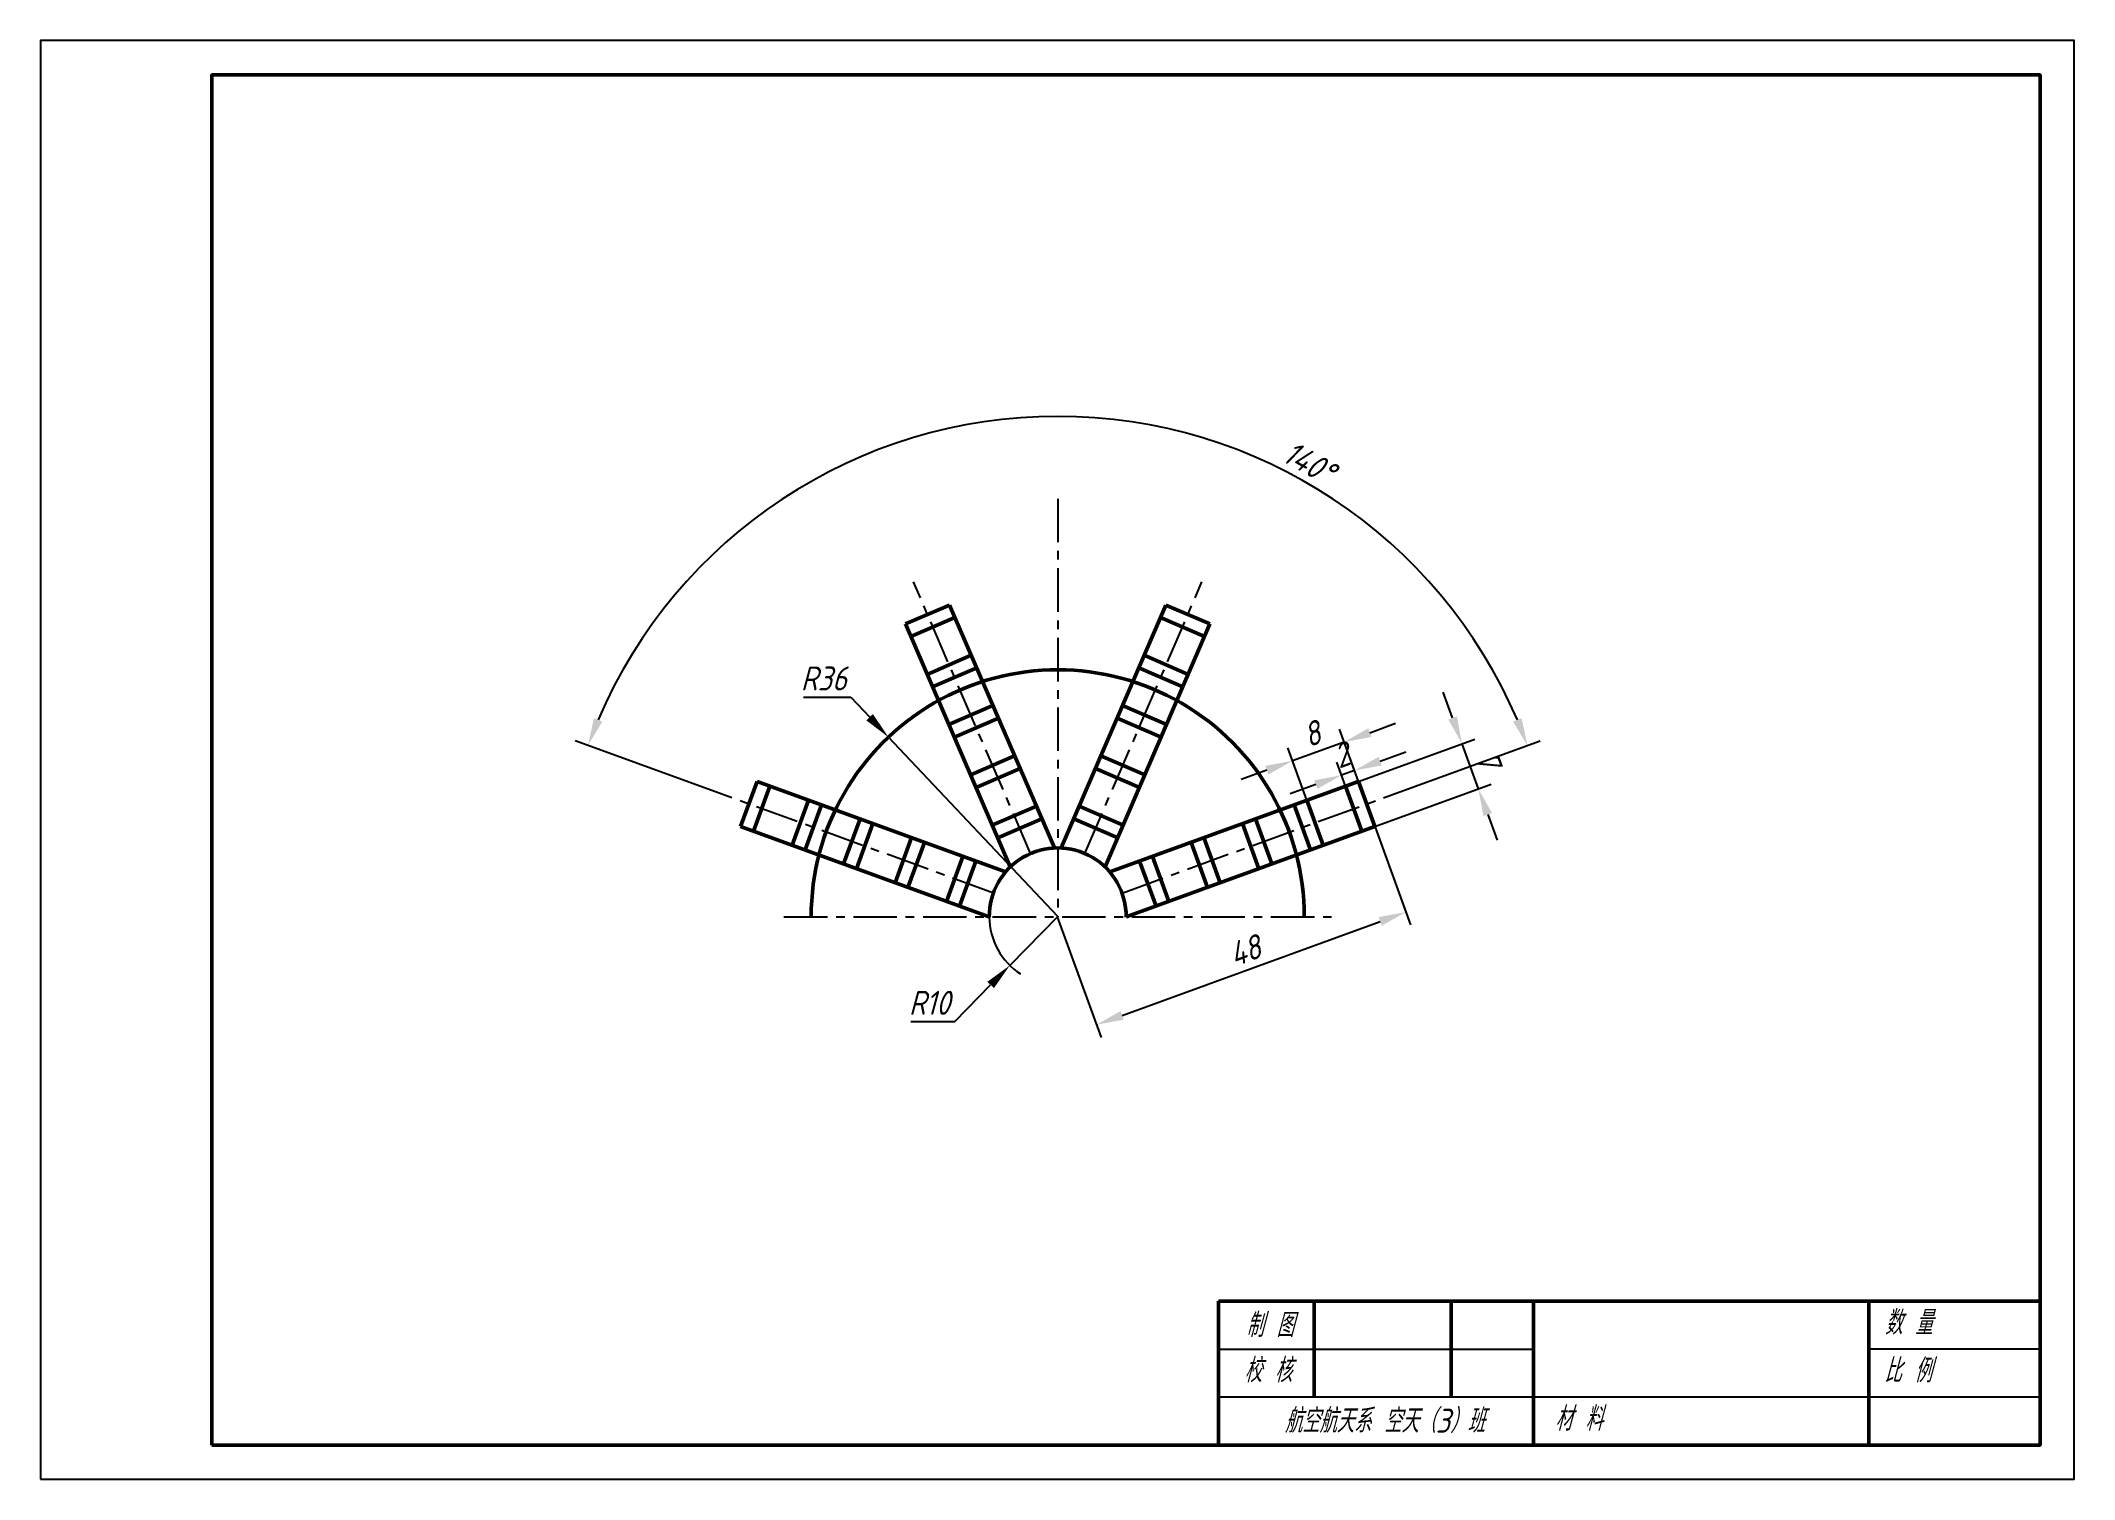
# Model space of a CAD drawing. Header units: millimetres. Extents: x 1 to 2971, y 6 to 1476.
# Drawn here: x 1 to 298, y 635.6 to 845.6 of the extents above; entities that cross this region are included whole.
import ezdxf

# ---------------------------------------------------------------- set-up
doc = ezdxf.new("R2010")
doc.units = ezdxf.units.MM
doc.header["$PDMODE"] = 35
doc.linetypes.add('CENTER', pattern=[50.8, 31.75, -6.35, 6.35, -6.35])
for name, color, linetype, lineweight in [('尺寸标注', 7, 'Continuous', 25), ('文字标注', 7, 'Continuous', 25), ('点画线', 1, 'CENTER', 25), ('粗实线', 7, 'Continuous', 50), ('细实线', 3, 'Continuous', 25)]:
    doc.layers.add(name, color=color, linetype=linetype, lineweight=lineweight)
doc.styles.add('国标汉字', font='gbeitc.shx', dxfattribs={"height": 3.5, "bigfont": 'gbcbig.shx'})
doc.dimstyles.new('国标尺寸', dxfattribs={"dimtxt": 3.5, "dimasz": 4, "dimexe": 2, "dimexo": 0, "dimgap": 1, "dimtad": 1, "dimtoh": 1, "dimdec": 0, "dimdsep": 46, "dimtxsty": '国标汉字', "dimcen": 3.5, "dimclre": 256, "dimaunit": 1, "dimadec": 0, "dimazin": 0, "dimtfac": 1, "dimtdec": 0, "dimtmove": 0, "dimatfit": 3, "dimfxl": 1, "dimarcsym": 0})

msp = doc.modelspace()

# ---------------------------------------------------------------- texts
at = {"layer": '文字标注', "style": '国标汉字'}
for s, p in [('制 图', (177.01, 656.41)), ('数 量', (270.29, 656.76)), ('校 核', (176.74, 649.81)), ('比 例', (270.18, 649.77)), ('航空航天系 空天（3）班', (182.64, 642.45)), ('材 料', (222.12, 642.74))]:
    msp.add_text(s, height=3.5, dxfattribs=at).set_placement(p)

# ---------------------------------------------------------------- blocks, each defined once
blk = doc.blocks.new('*D184')
at = {"layer": 'Defpoints', "color": 0, "transparency": 16777216}
for p in [(149.5, 717.81), (142.51, 710.66)]:
    blk.add_point(p, dxfattribs=at)
at = {"layer": '尺寸标注', "color": 0, "lineweight": -2, "transparency": 16777216}
for p, q in [((149.5, 717.81), (142.51, 710.66)), ((134.46, 702.45), (139.71, 707.81)), ((128.07, 702.45), (134.46, 702.45))]:
    blk.add_line(p, q, dxfattribs=at)
at = {"layer": '尺寸标注', "lineweight": -2, "transparency": 16777216}
blk.add_arc((149.5, 717.81), 10, 180.4873, 237.0703, dxfattribs=at)
at = {"layer": '尺寸标注', "color": 0, "transparency": 16777216}
blk.add_solid([(139.23, 708.27), (140.19, 707.34), (142.51, 710.66)], dxfattribs=at)
at = {"layer": '尺寸标注', "color": 0, "transparency": 16777216, "insert": (130.77, 705.2), "char_height": 3.5, "attachment_point": 5, "style": '国标汉字'}
blk.add_mtext('R10', dxfattribs=at)
blk = doc.blocks.new('*D185')
at = {"layer": 'Defpoints', "color": 0, "transparency": 16777216}
for p in [(124.78, 743.98), (149.5, 717.81)]:
    blk.add_point(p, dxfattribs=at)
at = {"layer": '尺寸标注', "color": 0, "lineweight": -2, "transparency": 16777216}
for p, q in [((112.38, 749.8), (119.29, 749.8)), ((119.29, 749.8), (122.04, 746.89)), ((149.5, 717.81), (124.78, 743.98))]:
    blk.add_line(p, q, dxfattribs=at)
at = {"layer": '尺寸标注', "color": 0, "transparency": 16777216}
blk.add_solid([(122.52, 747.35), (121.55, 746.43), (124.78, 743.98)], dxfattribs=at)
at = {"layer": '尺寸标注', "color": 0, "transparency": 16777216, "insert": (115.34, 752.55), "char_height": 3.5, "attachment_point": 5, "style": '国标汉字'}
blk.add_mtext('R36', dxfattribs=at)
blk = doc.blocks.new('*D186')
at = {"layer": 'Defpoints', "color": 0, "transparency": 16777216}
for p in [(120.59, 784.84), (99.52, 736), (199.49, 736), (140.11, 721.23), (158.9, 721.23)]:
    blk.add_point(p, dxfattribs=at)
at = {"layer": '尺寸标注', "lineweight": -2, "transparency": 16777216}
for p, q in [((99.52, 736), (79.03, 743.46)), ((199.49, 736), (219.98, 743.46))]:
    blk.add_line(p, q, dxfattribs=at)
at = {"layer": '尺寸标注', "color": 0, "lineweight": -2, "transparency": 16777216}
blk.add_arc((149.5, 717.81), 73, 23.1399, 156.8601, dxfattribs=at)
at = {"layer": '尺寸标注', "color": 0, "transparency": 16777216}
for points in [[(83, 746.25), (81.76, 746.74), (80.91, 742.78)], [(217.25, 746.74), (216.01, 746.25), (218.1, 742.78)]]:
    blk.add_solid(points, dxfattribs=at)
at = {"layer": '尺寸标注', "color": 0, "transparency": 16777216, "insert": (186.21, 784.08), "char_height": 3.5, "attachment_point": 5, "rotation": 331.0209, "style": '国标汉字'}
blk.add_mtext('140°', dxfattribs=at)
blk = doc.blocks.new('*D187')
at = {"layer": 'Defpoints', "color": 0, "transparency": 16777216}
for p in [(183.8, 740.53), (193.41, 737.52), (185.9, 734.78)]:
    blk.add_point(p, dxfattribs=at)
at = {"layer": '尺寸标注', "color": 0, "lineweight": -2, "transparency": 16777216}
for p, q in [((195.08, 744.63), (198.84, 746)), ((191.32, 743.27), (183.8, 740.53)), ((180.04, 739.16), (176.29, 737.79))]:
    blk.add_line(p, q, dxfattribs=at)
at = {"layer": '尺寸标注', "lineweight": -2, "transparency": 16777216}
for p, q in [((193.41, 737.52), (190.64, 745.15)), ((185.9, 734.78), (183.12, 742.41))]:
    blk.add_line(p, q, dxfattribs=at)
at = {"layer": '尺寸标注', "color": 0, "transparency": 16777216}
for points in [[(194.85, 745.26), (195.31, 744.01), (191.32, 743.27)], [(179.82, 739.79), (180.27, 738.53), (183.8, 740.53)]]:
    blk.add_solid(points, dxfattribs=at)
at = {"layer": '尺寸标注', "color": 0, "transparency": 16777216, "insert": (186.62, 744.48), "char_height": 3.5, "attachment_point": 5, "rotation": 20, "style": '国标汉字'}
blk.add_mtext('8', dxfattribs=at)
blk = doc.blocks.new('*D188')
at = {"layer": 'Defpoints', "color": 0, "transparency": 16777216}
for p in [(190.95, 738.43), (191.53, 736.83), (193.41, 737.52)]:
    blk.add_point(p, dxfattribs=at)
at = {"layer": '尺寸标注', "lineweight": -2, "transparency": 16777216}
for p, q in [((191.53, 736.83), (190.27, 740.31)), ((193.41, 737.52), (192.15, 740.99))]:
    blk.add_line(p, q, dxfattribs=at)
at = {"layer": '尺寸标注', "color": 0, "lineweight": -2, "transparency": 16777216}
for p, q in [((196.59, 740.48), (200.35, 741.85)), ((187.19, 737.06), (183.44, 735.69)), ((192.83, 739.11), (190.95, 738.43))]:
    blk.add_line(p, q, dxfattribs=at)
at = {"layer": '尺寸标注', "color": 0, "transparency": 16777216}
for points in [[(196.36, 741.1), (196.82, 739.85), (192.83, 739.11)], [(186.97, 737.68), (187.42, 736.43), (190.95, 738.43)]]:
    blk.add_solid(points, dxfattribs=at)
at = {"layer": '尺寸标注', "color": 0, "transparency": 16777216, "insert": (190.95, 741.35), "char_height": 3.5, "attachment_point": 5, "rotation": 20, "style": '国标汉字'}
blk.add_mtext('2', dxfattribs=at)
blk = doc.blocks.new('*D189')
at = {"layer": 'Defpoints', "color": 0, "transparency": 16777216}
for p in [(193.41, 737.52), (210.93, 736.44), (195.81, 730.94)]:
    blk.add_point(p, dxfattribs=at)
at = {"layer": '尺寸标注', "color": 0, "lineweight": -2, "transparency": 16777216}
for p, q in [((207.17, 746.78), (205.8, 750.54)), ((208.54, 743.02), (210.93, 736.44)), ((212.3, 732.69), (213.67, 728.93))]:
    blk.add_line(p, q, dxfattribs=at)
at = {"layer": '尺寸标注', "lineweight": -2, "transparency": 16777216}
for p, q in [((193.41, 737.52), (210.42, 743.71)), ((195.81, 730.94), (212.81, 737.13))]:
    blk.add_line(p, q, dxfattribs=at)
at = {"layer": '尺寸标注', "color": 0, "transparency": 16777216}
for points in [[(207.8, 747.01), (206.55, 746.55), (208.54, 743.02)], [(212.93, 732.91), (211.68, 732.46), (210.93, 736.44)]]:
    blk.add_solid(points, dxfattribs=at)
at = {"layer": '尺寸标注', "color": 0, "transparency": 16777216, "insert": (212.32, 740.67), "char_height": 3.5, "attachment_point": 5, "rotation": 290, "style": '国标汉字'}
blk.add_mtext('7', dxfattribs=at)
blk = doc.blocks.new('*D190')
at = {"layer": 'Defpoints', "color": 0, "transparency": 16777216}
for p in [(194.63, 734.18), (149.42, 717.73), (200.35, 718.45)]:
    blk.add_point(p, dxfattribs=at)
at = {"layer": '尺寸标注', "lineweight": -2, "transparency": 16777216}
for p, q in [((194.63, 734.18), (201.04, 716.57)), ((149.42, 717.73), (155.83, 700.12))]:
    blk.add_line(p, q, dxfattribs=at)
at = {"layer": '尺寸标注', "color": 0, "lineweight": -2, "transparency": 16777216}
blk.add_line((158.91, 703.36), (196.59, 717.08), dxfattribs=at)
at = {"layer": '尺寸标注', "color": 0, "transparency": 16777216}
for points in [[(196.37, 717.71), (196.82, 716.45), (200.35, 718.45)], [(158.68, 703.99), (159.13, 702.74), (155.15, 702)]]:
    blk.add_solid(points, dxfattribs=at)
at = {"layer": '尺寸标注', "color": 0, "transparency": 16777216, "insert": (176.84, 712.82), "char_height": 3.5, "attachment_point": 5, "rotation": 20, "style": '国标汉字'}
blk.add_mtext('48', dxfattribs=at)

# ---------------------------------------------------------------- dimensions: what is measured, and where the dimension line sits
at = {"layer": '尺寸标注'}
dim = msp.add_angular_dim_2l(base=(120.59, 784.84), line1=((158.9, 721.23), (199.49, 736)), line2=((140.11, 721.23), (99.52, 736)), dimstyle='国标尺寸', dxfattribs=at)
dim.commit()
dim.dimension.update_dxf_attribs({"geometry": '*D186', "text_midpoint": (184.87, 781.67), "dimtype": 162})
for mpoint, picture, middle in [((124.78, 743.98), '*D185', (115.34, 752.55)), ((142.51, 710.66), '*D184', (130.77, 705.2))]:
    dim = msp.add_radius_dim(center=(149.5, 717.81), mpoint=mpoint, dimstyle='国标尺寸', dxfattribs=at)
    dim.commit()
    dim.dimension.update_dxf_attribs({"geometry": picture, "text_midpoint": middle})
for base, p1, p2, angle, picture, middle in [((210.93, 736.44), (193.41, 737.52), (195.81, 730.94), 290, '*D189', (209.74, 739.73)), ((183.8, 740.53), (193.41, 737.52), (185.9, 734.78), 200, '*D187', (187.56, 741.9)), ((190.95, 738.43), (193.41, 737.52), (191.53, 736.83), 200, '*D188', (191.89, 738.77)), ((200.35, 718.45), (149.42, 717.73), (194.63, 734.18), 20, '*D190', (177.78, 710.23))]:
    dim = msp.add_linear_dim(base=base, p1=p1, p2=p2, angle=angle, dimstyle='国标尺寸', dxfattribs=at)
    dim.commit()
    dim.dimension.update_dxf_attribs({"geometry": picture, "text_midpoint": middle, "dimtype": 161})

# ---------------------------------------------------------------- linework, layer by layer
at = {"layer": '点画线', "ltscale": 0.2}
for p, q in [((149.5, 778.79), (149.5, 717.73)), ((145.54, 726.99), (128.43, 766.66)), ((153.47, 726.99), (170.57, 766.66)), ((140.11, 721.23), (99.52, 736)), ((158.9, 721.23), (199.49, 736)), ((109.51, 717.73), (189.5, 717.73))]:
    msp.add_line(p, q, dxfattribs=at)
at = {"layer": '粗实线'}
for p, q in [((127.28, 760.5), (133.71, 763.27)), ((142.58, 725.03), (127.28, 760.5)), ((128.07, 758.66), (134.5, 761.43)), ((149.01, 727.8), (133.71, 763.27)), ((150, 727.8), (165.3, 763.27)), ((156.43, 725.03), (171.73, 760.5)), ((164.51, 761.43), (170.94, 758.66)), ((165.3, 763.27), (171.73, 760.5)), ((130.45, 753.15), (136.88, 755.93)), ((162.13, 755.93), (168.56, 753.15)), ((131.24, 751.32), (137.67, 754.09)), ((161.34, 754.09), (167.77, 751.32)), ((133.62, 745.81), (140.04, 748.58)), ((158.97, 748.58), (165.39, 745.81)), ((134.41, 743.97), (140.84, 746.74)), ((158.17, 746.74), (164.6, 743.97)), ((136.79, 738.46), (143.21, 741.23)), ((155.8, 741.23), (162.22, 738.46)), ((103.2, 730.94), (105.6, 737.52)), ((105.08, 730.25), (107.48, 736.83)), ((141.9, 724.3), (105.6, 737.52)), ((137.58, 736.62), (144, 739.4)), ((155, 739.4), (161.43, 736.62)), ((157.11, 724.3), (193.41, 737.52)), ((191.53, 736.83), (193.93, 730.25)), ((193.41, 737.52), (195.81, 730.94)), ((110.72, 728.2), (113.11, 734.78)), ((112.6, 727.52), (114.99, 734.1)), ((139.95, 731.12), (146.38, 733.89)), ((152.63, 733.89), (159.06, 731.12)), ((184.02, 734.1), (186.41, 727.52)), ((185.9, 734.78), (188.29, 728.2)), ((139.51, 717.73), (103.2, 730.94)), ((118.24, 725.47), (120.63, 732.04)), ((120.12, 724.78), (122.51, 731.36)), ((140.75, 729.28), (147.17, 732.05)), ((151.84, 732.05), (158.26, 729.28)), ((159.5, 717.73), (195.81, 730.94)), ((176.5, 731.36), (178.89, 724.78)), ((178.38, 732.04), (180.77, 725.47)), ((125.76, 722.73), (128.15, 729.31)), ((127.63, 722.05), (130.03, 728.62)), ((168.98, 728.62), (171.38, 722.05)), ((170.86, 729.31), (173.25, 722.73)), ((133.27, 719.99), (135.67, 726.57)), ((135.15, 719.31), (137.55, 725.89)), ((161.46, 725.89), (163.86, 719.31)), ((163.34, 726.57), (165.74, 719.99)), ((292.97, 661.65), (172.97, 661.65)), ((172.97, 661.65), (172.97, 640.65)), ((186.97, 647.65), (186.97, 661.65)), ((206.97, 647.65), (206.97, 661.65)), ((218.97, 640.65), (218.97, 661.65)), ((267.97, 640.65), (267.97, 661.65))]:
    msp.add_line(p, q, dxfattribs=at)
msp.add_lwpolyline([(25.97, 640.65), (292.97, 640.65), (292.97, 840.65), (25.97, 840.65)], close=True, dxfattribs=at)
for radius, start, end in [(36, 359.8646, 180.1354), (10, 359.5127, 180.4873)]:
    msp.add_arc((149.5, 717.81), radius, start, end, dxfattribs=at)
at = {"layer": '细实线'}
for p, q in [((172.97, 654.65), (218.97, 654.65)), ((292.97, 654.65), (267.97, 654.65)), ((292.97, 647.65), (172.97, 647.65))]:
    msp.add_line(p, q, dxfattribs=at)
msp.add_lwpolyline([(0.97, 635.65), (297.97, 635.65), (297.97, 845.65), (0.97, 845.65)], close=True, dxfattribs=at)

msp.set_redraw_order([(e.dxf.handle, doc.entitydb.next_handle()) for e in msp.query("TEXT MTEXT ATTDEF DIMENSION ARC_DIMENSION")])  # texts and dimensions are drawn at this point

doc.saveas('drawing.dxf')
